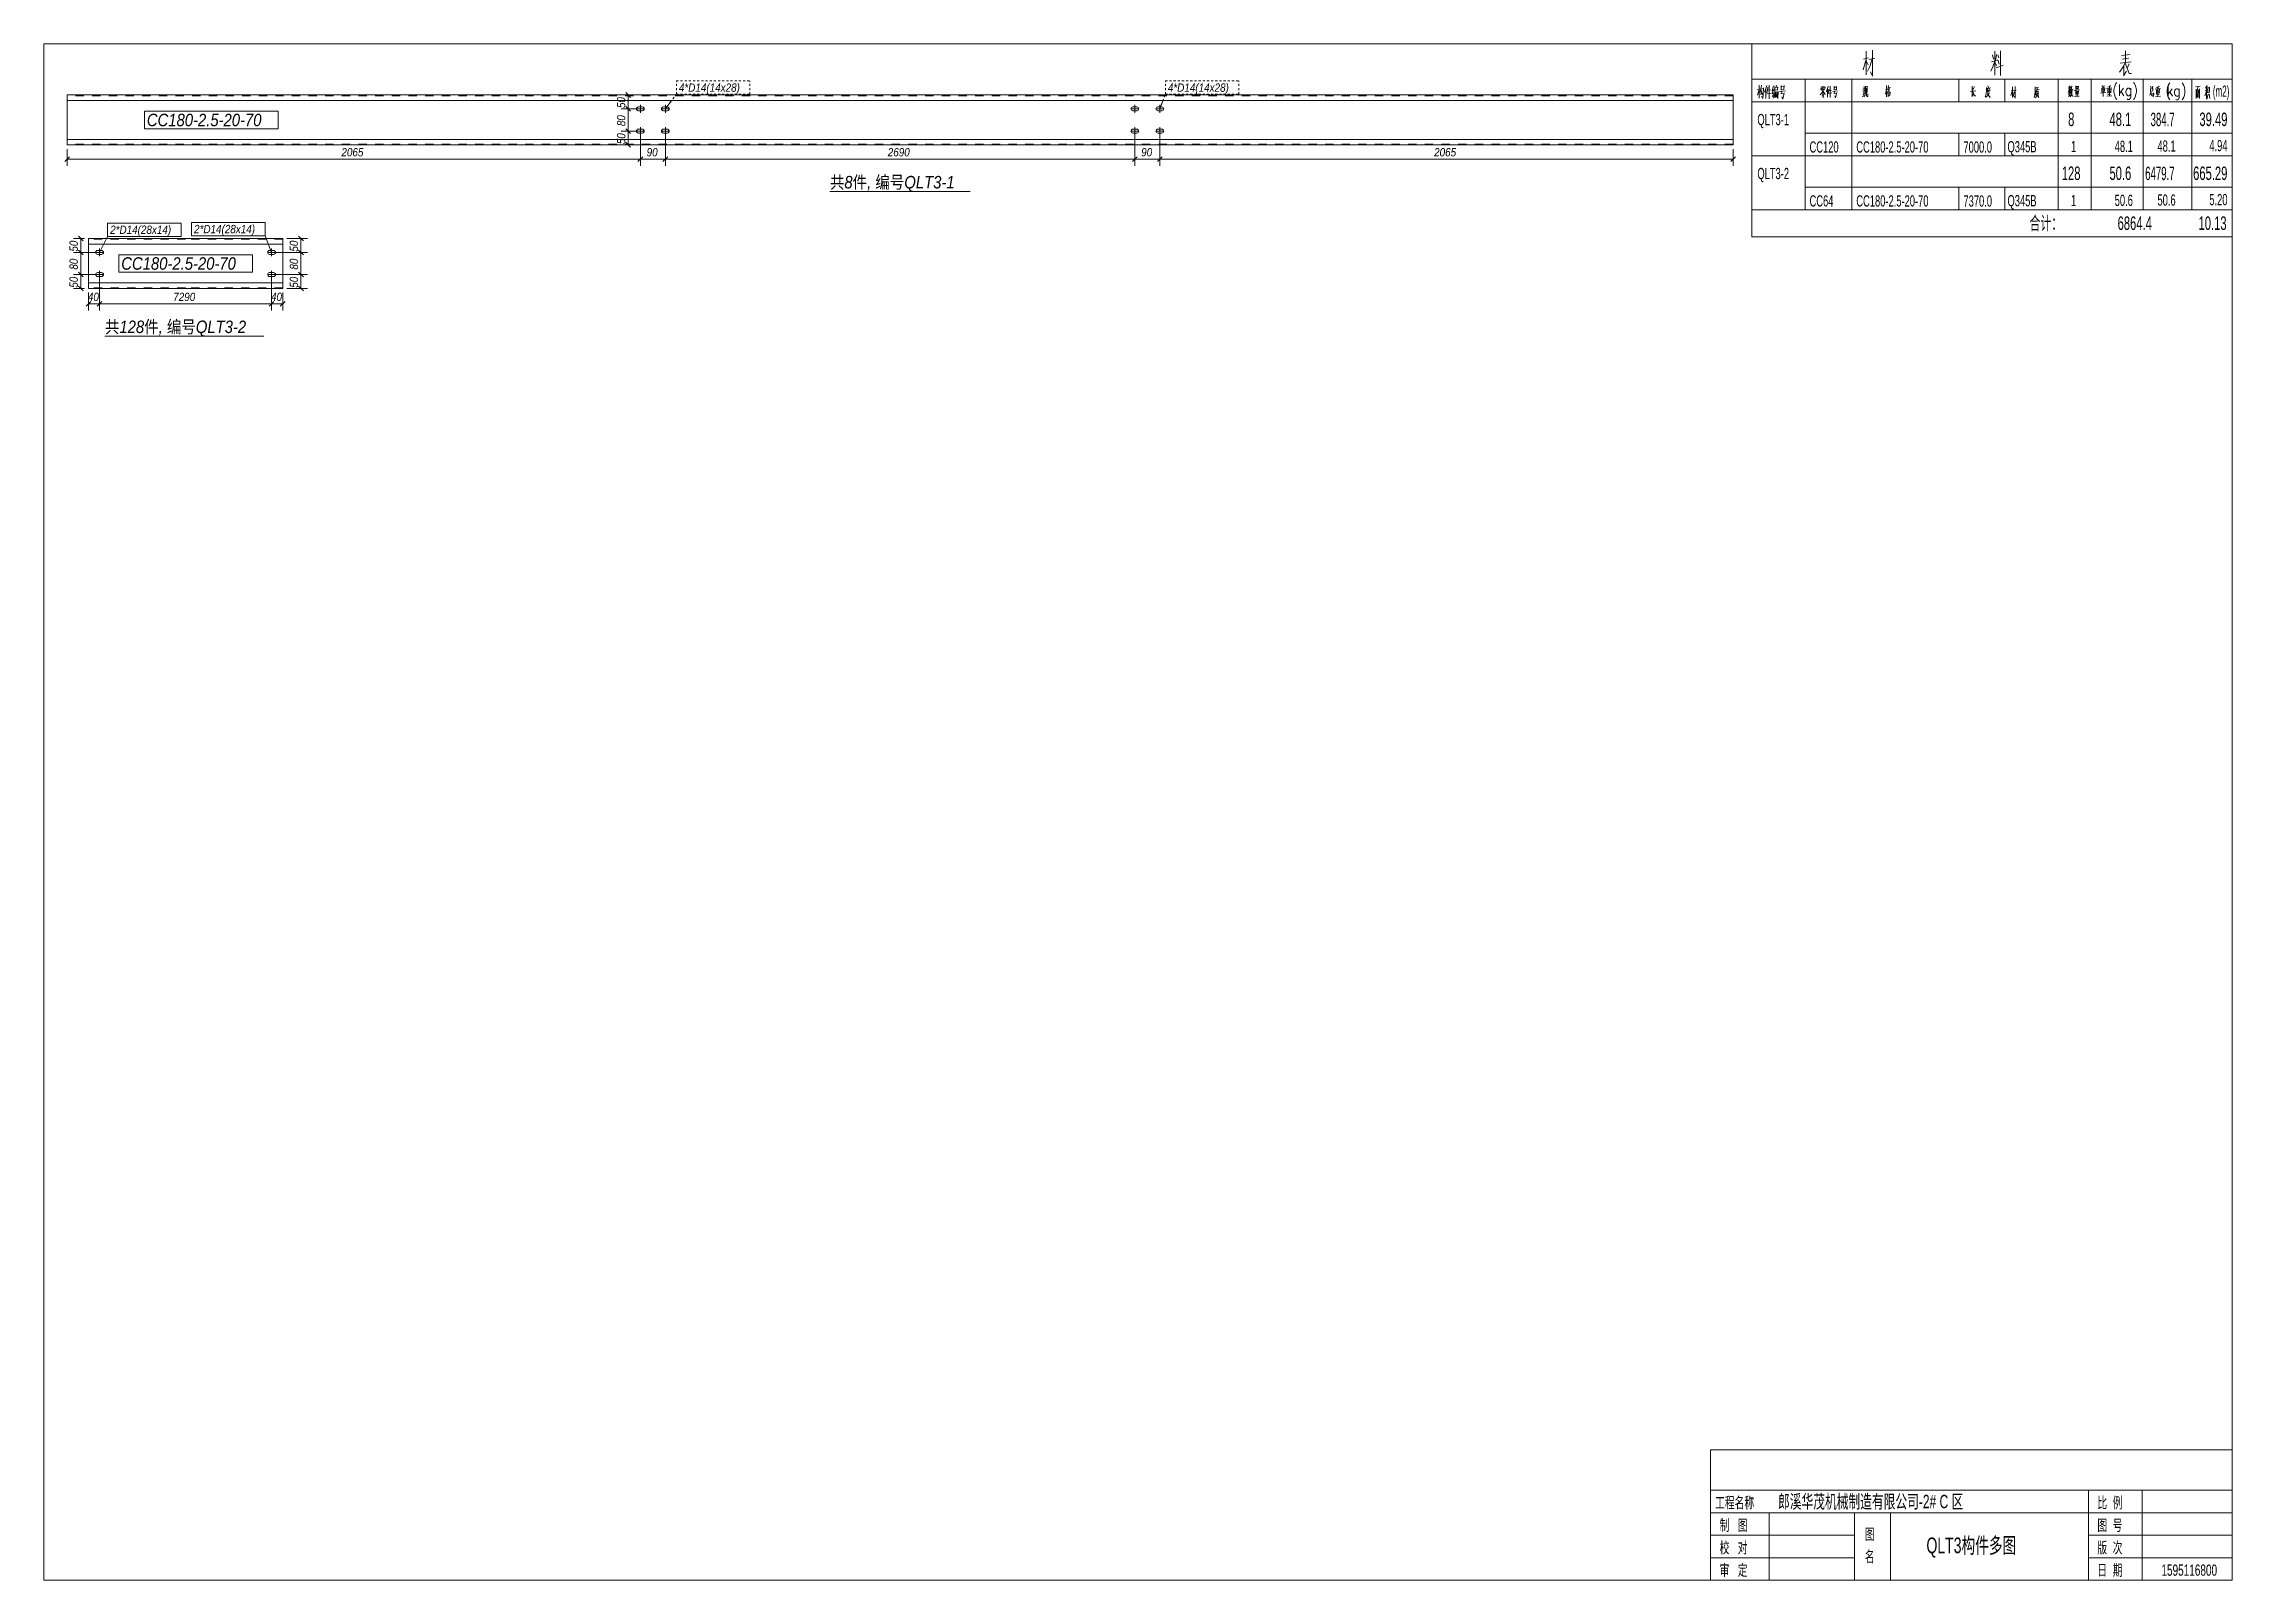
# Model space of a CAD drawing. Header units: millimetres. Extents: x 181 to 4047, y 165 to 2266.
# Drawn here: x 3522 to 4047, y 571 to 940 of the extents above; entities that cross this region are included whole.
import ezdxf

# ---------------------------------------------------------------- set-up
doc = ezdxf.new("R2010")
doc.units = ezdxf.units.MM
for name, pattern in [('XKITLINE00', [0]), ('XKITLINE02', [4, 2, -2]), ('XKITLINE04', [3, 0.5, -0.5, 0.5, -0.5, 0.5, -0.5])]:
    doc.linetypes.add(name, pattern=pattern)
for name, color, linetype, lineweight in [('Bolt', 7, 'Continuous', 0), ('BoltMark', 3, 'Continuous', 0), ('DrawingSheet', 5, 'Continuous', 0), ('OtherObjectType', 1, 'Continuous', 0), ('Part', 2, 'Continuous', 0), ('PartMark', 3, 'Continuous', 0), ('Z-DIMENSIONS', 1, 'Continuous', 0)]:
    doc.layers.add(name, color=color, linetype=linetype, lineweight=lineweight)
doc.styles.add('Arial Italic', font='ariali.ttf')
doc.styles.add('宋体', font='arial.ttf')

msp = doc.modelspace()

# ---------------------------------------------------------------- texts
at = {"layer": 'BoltMark', "color": 7, "style": 'Arial Italic', "width": 0.85}
for s, p in [('4*D14(14x28)', (3674.08, 928.75)), ('4*D14(14x28)', (3791.51, 928.75)), ('2*D14(28x14)', (3537.49, 894.62)), ('2*D14(28x14)', (3557.64, 894.78))]:
    msp.add_text(s, height=2, dxfattribs=at).set_placement(p)
at = {"layer": 'OtherObjectType', "color": 4, "style": '宋体'}
for s, height, width, p in [('(m2)', 2.7, 0.51, (4042.5, 927.54)), ('8', 3.24, 0.595, (4007.73, 920.52)), ('48.1', 3.24, 0.595, (4017.66, 920.52)), ('39.49', 3.24, 0.595, (4039.26, 920.52)), ('128', 3.24, 0.595, (4006.21, 907.56)), ('50.6', 3.24, 0.595, (4017.66, 907.56)), ('665.29', 3.24, 0.595, (4037.75, 907.56)), ('工程名称', 2.7, 0.6375, (3922.95, 588.56)), ('比  例', 2.7, 0.6375, (4014.75, 588.56)), ('制   图', 2.7, 0.6375, (3924.03, 583.16)), ('图', 2.7, 0.6375, (3958.91, 581)), ('图  号', 2.7, 0.6375, (4014.75, 583.16)), ('校   对', 2.7, 0.6375, (3924.03, 577.76)), ('名', 2.7, 0.6375, (3958.91, 575.6)), ('版  次', 2.7, 0.6375, (4014.75, 577.76)), ('审   定', 2.7, 0.6375, (3924.03, 572.36)), ('日  期', 2.7, 0.6375, (4014.75, 572.36))]:
    msp.add_text(s, height=height, dxfattribs=dict(at, width=width)).set_placement(p)
at = {"layer": 'OtherObjectType', "color": 7, "style": '宋体'}
for s, height, width, p in [('QLT3-1', 2.7, 0.595, (3933.1, 920.73)), ('CC120', 2.7, 0.595, (3945.63, 914.15)), ('CC180-2.5-20-70', 2.7, 0.595, (3956.86, 914.15)), ('7000.0', 2.7, 0.595, (3982.59, 914.13)), ('Q345B', 2.7, 0.595, (3993.17, 914.2)), ('1', 2.7, 0.595, (4008.43, 914.25)), ('48.1', 2.7, 0.595, (4018.92, 914.29)), ('48.1', 2.7, 0.595, (4029.19, 914.36)), ('4.94', 2.7, 0.595, (4041.64, 914.47)), ('QLT3-2', 2.7, 0.595, (3933.1, 907.77)), ('50.6', 2.7, 0.595, (4018.92, 901.33)), ('50.6', 2.7, 0.595, (4029.19, 901.4)), ('5.20', 2.7, 0.595, (4041.64, 901.51)), ('CC64', 2.7, 0.595, (3945.63, 901.19)), ('CC180-2.5-20-70', 2.7, 0.595, (3956.86, 901.19)), ('7370.0', 2.7, 0.595, (3982.59, 901.17)), ('Q345B', 2.7, 0.595, (3993.17, 901.24)), ('合计：', 3.24, 0.595, (3998.44, 895.57)), ('1', 2.7, 0.595, (4008.43, 901.29)), ('郎溪华茂机械制造有限公司-2# C 区', 3.24, 0.6375, (3938.07, 588.56)), ('QLT3构件多图', 3.78, 0.6375, (3973.71, 577.76)), ('1595116800', 2.7, 0.6375, (4030.14, 572.36))]:
    msp.add_text(s, height=height, dxfattribs=dict(at, width=width)).set_placement(p)
at = {"layer": 'OtherObjectType', "color": 6}
for s, height, style, width, p in [('384.7', 3.24, '宋体', 0.51, (4027.54, 920.49)), ('6479.7', 3.24, '宋体', 0.51, (4026.24, 907.53)), ('共8件, 编号QLT3-1', 3, 'Arial Italic', 0.85, (3710.35, 905.54)), ('6864.4', 3.24, '宋体', 0.595, (4019.61, 895.57)), ('10.13', 3.24, '宋体', 0.595, (4039.05, 895.57)), ('共128件, 编号QLT3-2', 3, 'Arial Italic', 0.85, (3536.24, 870.8))]:
    msp.add_text(s, height=height, dxfattribs=dict(at, style=style, width=width)).set_placement(p)
at = {"layer": 'PartMark', "color": 7, "style": 'Arial Italic', "width": 0.85}
for p in [(3546.31, 920.48), (3540.16, 886.01)]:
    msp.add_text('CC180-2.5-20-70', height=3, dxfattribs=at).set_placement(p)
at = {"layer": 'Z-DIMENSIONS', "color": 3, "style": 'Arial Italic', "width": 0.85}
for s, p in [('50', (3661.22, 924.83)), ('80', (3661.22, 920.5)), ('50', (3661.22, 916.16)), ('50', (3529.72, 890.36)), ('80', (3529.72, 886.03)), ('50', (3582.62, 890.36)), ('80', (3582.62, 886.03)), ('50', (3529.72, 881.69)), ('50', (3582.62, 881.69))]:
    msp.add_text(s, height=2, rotation=90.0002, dxfattribs=at).set_placement(p)
for s, p in [('2065', (3593.03, 913.24)), ('90', (3666.34, 913.24)), ('2690', (3724.24, 913.24)), ('90', (3785.11, 913.24)), ('2065', (3855.46, 913.24)), ('40', (3532.14, 878.5)), ('7290', (3552.64, 878.5)), ('40', (3576.11, 878.5))]:
    msp.add_text(s, height=2, dxfattribs=at).set_placement(p)

# ---------------------------------------------------------------- linework, layer by layer
at = {"layer": 'Bolt', "color": 3, "linetype": 'XKITLINE00', "lineweight": 0}
for p, q in [((3664.18, 925.08), (3664.03, 924.98)), ((3664.36, 925.11), (3664.18, 925.08)), ((3665.29, 925.11), (3664.36, 925.11)), ((3664.83, 923.71), (3664.83, 925.58)), ((3665.47, 925.08), (3665.29, 925.11)), ((3665.62, 924.98), (3665.47, 925.08)), ((3670.18, 925.08), (3670.03, 924.98)), ((3670.36, 925.11), (3670.18, 925.08)), ((3671.29, 925.11), (3670.36, 925.11)), ((3670.83, 923.71), (3670.83, 925.58)), ((3671.47, 925.08), (3671.29, 925.11)), ((3671.62, 924.98), (3671.47, 925.08)), ((3782.95, 925.08), (3782.8, 924.98)), ((3783.13, 925.11), (3782.95, 925.08)), ((3784.06, 925.11), (3783.13, 925.11)), ((3783.59, 923.71), (3783.59, 925.58)), ((3784.24, 925.08), (3784.06, 925.11)), ((3784.39, 924.98), (3784.24, 925.08)), ((3788.95, 925.08), (3788.8, 924.98)), ((3789.13, 925.11), (3788.95, 925.08)), ((3790.06, 925.11), (3789.13, 925.11)), ((3789.59, 923.71), (3789.59, 925.58)), ((3790.24, 925.08), (3790.06, 925.11)), ((3790.39, 924.98), (3790.24, 925.08)), ((3663.93, 924.83), (3663.89, 924.65)), ((3663.89, 924.65), (3663.89, 924.65)), ((3663.89, 924.65), (3663.93, 924.47)), ((3663.89, 924.65), (3665.76, 924.65)), ((3664.03, 924.98), (3663.93, 924.83)), ((3663.93, 924.47), (3664.03, 924.32)), ((3664.03, 924.32), (3664.18, 924.22)), ((3664.18, 924.22), (3664.36, 924.18)), ((3664.36, 924.18), (3665.29, 924.18)), ((3664.83, 918.38), (3664.83, 920.25)), ((3665.29, 924.18), (3665.47, 924.22)), ((3665.47, 924.22), (3665.62, 924.32)), ((3665.72, 924.83), (3665.62, 924.98)), ((3665.62, 924.32), (3665.72, 924.47)), ((3665.76, 924.65), (3665.72, 924.83)), ((3665.72, 924.47), (3665.76, 924.65)), ((3665.76, 924.65), (3665.76, 924.65)), ((3669.93, 924.83), (3669.89, 924.65)), ((3669.89, 924.65), (3669.89, 924.65)), ((3669.89, 924.65), (3669.93, 924.47)), ((3669.89, 924.65), (3671.76, 924.65)), ((3670.03, 924.98), (3669.93, 924.83)), ((3669.93, 924.47), (3670.03, 924.32)), ((3670.03, 924.32), (3670.18, 924.22)), ((3670.18, 924.22), (3670.36, 924.18)), ((3670.36, 924.18), (3671.29, 924.18)), ((3670.83, 918.38), (3670.83, 920.25)), ((3671.29, 924.18), (3671.47, 924.22)), ((3671.47, 924.22), (3671.62, 924.32)), ((3671.72, 924.83), (3671.62, 924.98)), ((3671.62, 924.32), (3671.72, 924.47)), ((3671.76, 924.65), (3671.72, 924.83)), ((3671.72, 924.47), (3671.76, 924.65)), ((3671.76, 924.65), (3671.76, 924.65)), ((3782.69, 924.83), (3782.66, 924.65)), ((3782.66, 924.65), (3782.66, 924.65)), ((3782.66, 924.65), (3782.69, 924.47)), ((3782.66, 924.65), (3784.53, 924.65)), ((3782.8, 924.98), (3782.69, 924.83)), ((3782.69, 924.47), (3782.8, 924.32)), ((3782.8, 924.32), (3782.95, 924.22)), ((3782.95, 924.22), (3783.13, 924.18)), ((3783.13, 924.18), (3784.06, 924.18)), ((3783.59, 918.38), (3783.59, 920.25)), ((3784.06, 924.18), (3784.24, 924.22)), ((3784.24, 924.22), (3784.39, 924.32)), ((3784.49, 924.83), (3784.39, 924.98)), ((3784.39, 924.32), (3784.49, 924.47)), ((3784.53, 924.65), (3784.49, 924.83)), ((3784.49, 924.47), (3784.53, 924.65)), ((3784.53, 924.65), (3784.53, 924.65)), ((3788.69, 924.83), (3788.66, 924.65)), ((3788.66, 924.65), (3788.66, 924.65)), ((3788.66, 924.65), (3788.69, 924.47)), ((3788.66, 924.65), (3790.53, 924.65)), ((3788.8, 924.98), (3788.69, 924.83)), ((3788.69, 924.47), (3788.8, 924.32)), ((3788.8, 924.32), (3788.95, 924.22)), ((3788.95, 924.22), (3789.13, 924.18)), ((3789.13, 924.18), (3790.06, 924.18)), ((3789.59, 918.38), (3789.59, 920.25)), ((3790.06, 924.18), (3790.24, 924.22)), ((3790.24, 924.22), (3790.39, 924.32)), ((3790.49, 924.83), (3790.39, 924.98)), ((3790.39, 924.32), (3790.49, 924.47)), ((3790.53, 924.65), (3790.49, 924.83)), ((3790.49, 924.47), (3790.53, 924.65)), ((3790.53, 924.65), (3790.53, 924.65)), ((3663.93, 919.49), (3663.89, 919.31)), ((3663.89, 919.31), (3663.89, 919.31)), ((3663.89, 919.31), (3663.93, 919.13)), ((3663.89, 919.31), (3665.76, 919.31)), ((3664.03, 919.64), (3663.93, 919.49)), ((3663.93, 919.13), (3664.03, 918.98)), ((3664.18, 919.74), (3664.03, 919.64)), ((3664.03, 918.98), (3664.18, 918.88)), ((3664.36, 919.78), (3664.18, 919.74)), ((3664.18, 918.88), (3664.36, 918.85)), ((3665.29, 919.78), (3664.36, 919.78)), ((3664.36, 918.85), (3665.29, 918.85)), ((3665.47, 919.74), (3665.29, 919.78)), ((3665.29, 918.85), (3665.47, 918.88)), ((3665.62, 919.64), (3665.47, 919.74)), ((3665.47, 918.88), (3665.62, 918.98)), ((3665.72, 919.49), (3665.62, 919.64)), ((3665.62, 918.98), (3665.72, 919.13)), ((3665.76, 919.31), (3665.72, 919.49)), ((3665.72, 919.13), (3665.76, 919.31)), ((3665.76, 919.31), (3665.76, 919.31)), ((3669.93, 919.49), (3669.89, 919.31)), ((3669.89, 919.31), (3669.89, 919.31)), ((3669.89, 919.31), (3669.93, 919.13)), ((3669.89, 919.31), (3671.76, 919.31)), ((3670.03, 919.64), (3669.93, 919.49)), ((3669.93, 919.13), (3670.03, 918.98)), ((3670.18, 919.74), (3670.03, 919.64)), ((3670.03, 918.98), (3670.18, 918.88)), ((3670.36, 919.78), (3670.18, 919.74)), ((3670.18, 918.88), (3670.36, 918.85)), ((3671.29, 919.78), (3670.36, 919.78)), ((3670.36, 918.85), (3671.29, 918.85)), ((3671.47, 919.74), (3671.29, 919.78)), ((3671.29, 918.85), (3671.47, 918.88)), ((3671.62, 919.64), (3671.47, 919.74)), ((3671.47, 918.88), (3671.62, 918.98)), ((3671.72, 919.49), (3671.62, 919.64)), ((3671.62, 918.98), (3671.72, 919.13)), ((3671.76, 919.31), (3671.72, 919.49)), ((3671.72, 919.13), (3671.76, 919.31)), ((3671.76, 919.31), (3671.76, 919.31)), ((3782.69, 919.49), (3782.66, 919.31)), ((3782.66, 919.31), (3782.66, 919.31)), ((3782.66, 919.31), (3782.69, 919.13)), ((3782.66, 919.31), (3784.53, 919.31)), ((3782.8, 919.64), (3782.69, 919.49)), ((3782.69, 919.13), (3782.8, 918.98)), ((3782.95, 919.74), (3782.8, 919.64)), ((3782.8, 918.98), (3782.95, 918.88)), ((3783.13, 919.78), (3782.95, 919.74)), ((3782.95, 918.88), (3783.13, 918.85)), ((3784.06, 919.78), (3783.13, 919.78)), ((3783.13, 918.85), (3784.06, 918.85)), ((3784.24, 919.74), (3784.06, 919.78)), ((3784.06, 918.85), (3784.24, 918.88)), ((3784.39, 919.64), (3784.24, 919.74)), ((3784.24, 918.88), (3784.39, 918.98)), ((3784.49, 919.49), (3784.39, 919.64)), ((3784.39, 918.98), (3784.49, 919.13)), ((3784.53, 919.31), (3784.49, 919.49)), ((3784.49, 919.13), (3784.53, 919.31)), ((3784.53, 919.31), (3784.53, 919.31)), ((3788.69, 919.49), (3788.66, 919.31)), ((3788.66, 919.31), (3788.66, 919.31)), ((3788.66, 919.31), (3788.69, 919.13)), ((3788.66, 919.31), (3790.53, 919.31)), ((3788.8, 919.64), (3788.69, 919.49)), ((3788.69, 919.13), (3788.8, 918.98)), ((3788.95, 919.74), (3788.8, 919.64)), ((3788.8, 918.98), (3788.95, 918.88)), ((3789.13, 919.78), (3788.95, 919.74)), ((3788.95, 918.88), (3789.13, 918.85)), ((3790.06, 919.78), (3789.13, 919.78)), ((3789.13, 918.85), (3790.06, 918.85)), ((3790.24, 919.74), (3790.06, 919.78)), ((3790.06, 918.85), (3790.24, 918.88)), ((3790.39, 919.64), (3790.24, 919.74)), ((3790.24, 918.88), (3790.39, 918.98)), ((3790.49, 919.49), (3790.39, 919.64)), ((3790.39, 918.98), (3790.49, 919.13)), ((3790.53, 919.31), (3790.49, 919.49)), ((3790.49, 919.13), (3790.53, 919.31)), ((3790.53, 919.31), (3790.53, 919.31)), ((3534.03, 890.18), (3534.06, 890.36)), ((3534.06, 890), (3534.03, 890.18)), ((3534.03, 890.18), (3534.03, 890.18)), ((3535.89, 890.18), (3534.03, 890.18)), ((3534.06, 890.36), (3534.16, 890.51)), ((3534.16, 889.85), (3534.06, 890)), ((3534.16, 890.51), (3534.31, 890.61)), ((3534.31, 889.75), (3534.16, 889.85)), ((3534.31, 890.61), (3534.49, 890.64)), ((3534.49, 889.71), (3534.31, 889.75)), ((3534.49, 890.64), (3535.43, 890.64)), ((3535.43, 889.71), (3534.49, 889.71)), ((3534.96, 891.11), (3534.96, 889.24)), ((3535.43, 890.64), (3535.61, 890.61)), ((3535.61, 889.75), (3535.43, 889.71)), ((3535.61, 890.61), (3535.76, 890.51)), ((3535.76, 889.85), (3535.61, 889.75)), ((3535.76, 890.51), (3535.86, 890.36)), ((3535.86, 890), (3535.76, 889.85)), ((3535.86, 890.36), (3535.89, 890.18)), ((3535.89, 890.18), (3535.86, 890)), ((3535.89, 890.18), (3535.89, 890.18)), ((3575.33, 890.18), (3575.36, 890.36)), ((3575.36, 890), (3575.33, 890.18)), ((3575.33, 890.18), (3575.33, 890.18)), ((3575.33, 890.18), (3577.19, 890.18)), ((3575.36, 890.36), (3575.46, 890.51)), ((3575.46, 889.85), (3575.36, 890)), ((3575.46, 890.51), (3575.61, 890.61)), ((3575.61, 889.75), (3575.46, 889.85)), ((3575.61, 890.61), (3575.79, 890.64)), ((3575.79, 889.71), (3575.61, 889.75)), ((3575.79, 890.64), (3576.73, 890.64)), ((3576.73, 889.71), (3575.79, 889.71)), ((3576.26, 889.24), (3576.26, 891.11)), ((3576.73, 890.64), (3576.91, 890.61)), ((3576.91, 889.75), (3576.73, 889.71)), ((3576.91, 890.61), (3577.06, 890.51)), ((3577.06, 889.85), (3576.91, 889.75)), ((3577.06, 890.51), (3577.16, 890.36)), ((3577.16, 890), (3577.06, 889.85)), ((3577.16, 890.36), (3577.19, 890.18)), ((3577.19, 890.18), (3577.16, 890)), ((3577.19, 890.18), (3577.19, 890.18)), ((3534.03, 884.84), (3534.06, 885.02)), ((3534.06, 884.67), (3534.03, 884.84)), ((3534.03, 884.84), (3534.03, 884.84)), ((3535.89, 884.84), (3534.03, 884.84)), ((3534.06, 885.02), (3534.16, 885.17)), ((3534.16, 884.51), (3534.06, 884.67)), ((3534.16, 885.17), (3534.31, 885.28)), ((3534.31, 884.41), (3534.16, 884.51)), ((3534.31, 885.28), (3534.49, 885.31)), ((3534.49, 884.38), (3534.31, 884.41)), ((3534.49, 885.31), (3535.43, 885.31)), ((3535.43, 884.38), (3534.49, 884.38)), ((3534.96, 885.78), (3534.96, 883.91)), ((3535.43, 885.31), (3535.61, 885.28)), ((3535.61, 884.41), (3535.43, 884.38)), ((3535.61, 885.28), (3535.76, 885.17)), ((3535.76, 884.51), (3535.61, 884.41)), ((3535.76, 885.17), (3535.86, 885.02)), ((3535.86, 884.67), (3535.76, 884.51)), ((3535.86, 885.02), (3535.89, 884.84)), ((3535.89, 884.84), (3535.86, 884.67)), ((3535.89, 884.84), (3535.89, 884.84)), ((3575.33, 884.84), (3575.36, 885.02)), ((3575.36, 884.67), (3575.33, 884.84)), ((3575.33, 884.84), (3575.33, 884.84)), ((3575.33, 884.84), (3577.19, 884.84)), ((3575.36, 885.02), (3575.46, 885.17)), ((3575.46, 884.51), (3575.36, 884.67)), ((3575.46, 885.17), (3575.61, 885.28)), ((3575.61, 884.41), (3575.46, 884.51)), ((3575.61, 885.28), (3575.79, 885.31)), ((3575.79, 884.38), (3575.61, 884.41)), ((3575.79, 885.31), (3576.73, 885.31)), ((3576.73, 884.38), (3575.79, 884.38)), ((3576.26, 883.91), (3576.26, 885.78)), ((3576.73, 885.31), (3576.91, 885.28)), ((3576.91, 884.41), (3576.73, 884.38)), ((3576.91, 885.28), (3577.06, 885.17)), ((3577.06, 884.51), (3576.91, 884.41)), ((3577.06, 885.17), (3577.16, 885.02)), ((3577.16, 884.67), (3577.06, 884.51)), ((3577.16, 885.02), (3577.19, 884.84)), ((3577.19, 884.84), (3577.16, 884.67)), ((3577.19, 884.84), (3577.19, 884.84))]:
    msp.add_line(p, q, dxfattribs=at)
at = {"layer": 'BoltMark', "color": 3, "linetype": 'XKITLINE04', "lineweight": 0}
for p, q in [((3673.48, 931.35), (3691.14, 931.35)), ((3673.48, 928.15), (3673.48, 931.35)), ((3691.14, 928.15), (3691.14, 931.35)), ((3790.91, 931.35), (3808.57, 931.35)), ((3790.91, 928.15), (3790.91, 931.35)), ((3808.57, 928.15), (3808.57, 931.35)), ((3670.83, 924.65), (3673.48, 928.15)), ((3673.48, 928.15), (3691.14, 928.15)), ((3789.59, 924.65), (3790.91, 928.15)), ((3790.91, 928.15), (3808.57, 928.15))]:
    msp.add_line(p, q, dxfattribs=at)
at = {"layer": 'BoltMark', "color": 3, "linetype": 'XKITLINE00', "lineweight": 0}
for p, q in [((3672.34, 926.64), (3670.83, 924.65)), ((3790.47, 926.99), (3789.59, 924.65)), ((3534.96, 890.18), (3536.89, 894.02)), ((3536.89, 897.22), (3554.55, 897.22)), ((3536.89, 894.02), (3536.89, 897.22)), ((3536.89, 894.02), (3554.55, 894.02)), ((3554.55, 894.02), (3554.55, 897.22)), ((3557.04, 897.38), (3574.7, 897.38)), ((3557.04, 894.18), (3557.04, 897.38)), ((3557.04, 894.18), (3574.7, 894.18)), ((3574.7, 894.18), (3574.7, 897.38)), ((3576.26, 890.18), (3574.7, 894.18)), ((3536.08, 892.41), (3534.96, 890.18)), ((3575.35, 892.51), (3576.26, 890.18))]:
    msp.add_line(p, q, dxfattribs=at)
at = {"layer": 'DrawingSheet', "color": 5, "linetype": 'XKITLINE00', "lineweight": 0}
for p, q in [((4047.15, 940.28), (3521.55, 940.28)), ((3521.55, 940.28), (3521.55, 571.28)), ((4047.15, 571.28), (4047.15, 940.28)), ((3521.55, 571.28), (4047.15, 571.28))]:
    msp.add_line(p, q, dxfattribs=at)
at = {"layer": 'OtherObjectType', "color": 6, "linetype": 'XKITLINE00', "lineweight": 0}
for p, q in [((3931.8, 940.28), (3931.8, 926.35)), ((3931.8, 931.75), (4047.15, 931.75)), ((3944.55, 931.75), (3944.55, 926.35)), ((3955.78, 931.75), (3955.78, 926.35)), ((3981.48, 931.75), (3981.48, 926.35)), ((3992.5, 931.75), (3992.5, 926.35)), ((4005.35, 931.75), (4005.35, 926.35)), ((4013.23, 931.75), (4013.23, 926.35)), ((4025.76, 931.75), (4025.76, 926.35)), ((4037.43, 931.75), (4037.43, 926.35)), ((3931.8, 926.35), (3931.8, 918.79)), ((4047.15, 926.35), (3931.8, 926.35)), ((3944.55, 926.35), (3944.55, 918.79)), ((3955.78, 926.35), (3955.78, 918.79)), ((4005.35, 926.35), (4005.35, 918.79)), ((4013.23, 926.35), (4013.23, 918.79)), ((4025.76, 926.35), (4025.76, 918.79)), ((4037.43, 926.35), (4037.43, 918.79)), ((3931.8, 918.79), (3931.8, 913.39)), ((3944.55, 918.79), (3944.55, 913.39)), ((3944.55, 918.79), (4047.15, 918.79)), ((3955.78, 918.79), (3955.78, 913.39)), ((3981.48, 918.79), (3981.48, 913.39)), ((3992.5, 918.79), (3992.5, 913.39)), ((4005.35, 918.79), (4005.35, 913.39)), ((4013.23, 918.79), (4013.23, 913.39)), ((4025.76, 918.79), (4025.76, 913.39)), ((4037.43, 918.79), (4037.43, 913.39)), ((3931.8, 913.39), (3931.8, 905.83)), ((4047.15, 913.39), (3931.8, 913.39)), ((3944.55, 913.39), (4047.15, 913.39)), ((3944.55, 913.39), (3944.55, 905.83)), ((3955.78, 913.39), (3955.78, 905.83)), ((4005.35, 913.39), (4005.35, 905.83)), ((4013.23, 913.39), (4013.23, 905.83)), ((4025.76, 913.39), (4025.76, 905.83)), ((4037.43, 913.39), (4037.43, 905.83)), ((3710.35, 904.79), (3744.06, 904.79)), ((3931.8, 905.83), (3931.8, 900.43)), ((3944.55, 905.83), (3944.55, 900.43)), ((3944.55, 905.83), (4047.15, 905.83)), ((3955.78, 905.83), (3955.78, 900.43)), ((3981.48, 905.83), (3981.48, 900.43)), ((3992.5, 905.83), (3992.5, 900.43)), ((4005.35, 905.83), (4005.35, 900.43)), ((4013.23, 905.83), (4013.23, 900.43)), ((4025.76, 905.83), (4025.76, 900.43)), ((4037.43, 905.83), (4037.43, 900.43)), ((3931.8, 900.43), (3931.8, 893.95)), ((3931.8, 900.43), (4047.15, 900.43)), ((3944.55, 900.43), (4047.15, 900.43)), ((3931.8, 893.95), (4047.15, 893.95)), ((3536.24, 870.05), (3574.4, 870.05))]:
    msp.add_line(p, q, dxfattribs=at)
at = {"layer": 'OtherObjectType', "color": 2, "linetype": 'XKITLINE00', "lineweight": 0}
for p, q in [((3958.48, 934.05), (3959.26, 936.58)), ((3959.81, 936.87), (3958.56, 936.58)), ((3959.26, 932.85), (3959.26, 938.54)), ((3959.73, 935.25), (3959.26, 936.19)), ((3959.97, 936.53), (3961.27, 936.79)), ((3960.67, 936.66), (3960.07, 934.86)), ((3960.78, 938.72), (3960.78, 932.51)), ((3989.31, 935.98), (3990.66, 936.24)), ((3989.57, 937.6), (3989.78, 936.58)), ((3990.12, 936.11), (3989.67, 934.78)), ((3990.12, 938.54), (3990.12, 932.77)), ((3990.12, 935.85), (3990.51, 934.99)), ((3990.56, 937.73), (3990.27, 936.19)), ((3990.87, 937.65), (3991.11, 936.87)), ((3990.87, 936.4), (3991.16, 935.38)), ((3991.53, 932.64), (3991.53, 938.59)), ((4022.88, 935.98), (4020.21, 935.64)), ((4020.55, 937.47), (4022.56, 937.73)), ((4020.81, 936.58), (4022.28, 936.79)), ((4021.47, 935.77), (4020.92, 934.78)), ((4021.47, 935.64), (4022.38, 933.16)), ((4021.52, 938.59), (4021.52, 935.85)), ((3960.07, 934.86), (3959.57, 933.71)), ((3960.78, 932.51), (3960.23, 933.58)), ((3989.67, 934.78), (3989.2, 933.71)), ((3990.46, 934.52), (3992.13, 935.12)), ((4020.92, 934.78), (4020.05, 933.5)), ((4021.02, 932.56), (4021.73, 933.71)), ((4021.13, 934.99), (4021.13, 932.71)), ((4022.41, 935.46), (4021.91, 934.44)), ((4022.38, 933.16), (4022.98, 933.16)), ((3921.87, 602.6), (4047.15, 602.6)), ((3921.87, 602.6), (3921.87, 571.28)), ((4047.15, 602.6), (4047.15, 571.28)), ((3921.87, 571.28), (4047.15, 571.28))]:
    msp.add_line(p, q, dxfattribs=at)
at = {"layer": 'OtherObjectType', "color": 4, "linetype": 'XKITLINE00', "lineweight": 0}
for p, q in [((3933.53, 930.36), (3933.53, 927.22)), ((3933.95, 929.37), (3934.13, 930.36)), ((3935.92, 930.32), (3935.92, 927.03)), ((3937.59, 930.32), (3937.74, 929.91)), ((4019.02, 930.36), (4018.83, 929.85)), ((4019.21, 930.76), (4019.02, 930.36)), ((4019.4, 931), (4019.21, 930.76)), ((4020.08, 930.5), (4020.08, 927.8)), ((4023.45, 931), (4023.64, 930.76)), ((4023.64, 930.76), (4023.83, 930.36)), ((4023.83, 930.36), (4024.02, 929.85)), ((4031.74, 930.39), (4031.74, 927.69)), ((4031.97, 930.65), (4031.76, 930.25)), ((4032.16, 930.89), (4031.97, 930.65)), ((4035.12, 930.89), (4035.31, 930.65)), ((4035.31, 930.65), (4035.5, 930.25)), ((3933.1, 927.94), (3933.53, 929.3)), ((3933.83, 929.44), (3933.15, 929.3)), ((3933.53, 929), (3933.74, 928.72)), ((3933.78, 928.65), (3933.95, 929.37)), ((3934.25, 928.25), (3933.83, 928.11)), ((3933.9, 928.15), (3934.14, 929.07)), ((3933.95, 929.4), (3934.58, 929.54)), ((3934.39, 927.1), (3934.13, 927.68)), ((3934.35, 928.01), (3934.18, 928.5)), ((3934.49, 928.08), (3934.39, 927.1)), ((3934.58, 929.68), (3934.49, 928.08)), ((3935.38, 930.29), (3934.82, 928.65)), ((3935.17, 929.61), (3935.17, 927.14)), ((3935.34, 928.25), (3936.39, 928.39)), ((3935.57, 929.11), (3935.4, 928.46)), ((3935.64, 929.85), (3935.57, 929.11)), ((3935.59, 929.11), (3936.29, 929.21)), ((3936.63, 928.93), (3936.98, 929.11)), ((3937.09, 928.5), (3936.63, 928.22)), ((3936.63, 927.61), (3937.09, 928.08)), ((3936.98, 930.15), (3936.69, 928.97)), ((3937.09, 929.37), (3936.69, 928.25)), ((3937.17, 927.87), (3936.93, 927.19)), ((3937.28, 928.5), (3937.17, 927.87)), ((3937.33, 929.98), (3937.28, 928.5)), ((3937.98, 929.21), (3937.3, 929.11)), ((3937.33, 927.26), (3937.3, 928.79)), ((3937.33, 929.68), (3937.94, 929.78)), ((3937.33, 928.62), (3938.04, 928.72)), ((3937.49, 928.04), (3937.92, 928.11)), ((3937.57, 928.62), (3937.57, 927.43)), ((3937.78, 927.43), (3937.82, 928.69)), ((3937.98, 929.85), (3937.92, 929.21)), ((3938.03, 927.1), (3937.92, 927.4)), ((3938.08, 928.79), (3938.03, 927.1)), ((3938.43, 928.83), (3939.82, 928.97)), ((3939.53, 928.36), (3938.78, 928.22)), ((3938.83, 930.29), (3938.83, 929.14)), ((3938.83, 930.01), (3939.47, 930.13)), ((3939.53, 929.37), (3938.83, 929.3)), ((3938.93, 928.86), (3938.83, 928.25)), ((3939.23, 927), (3938.99, 927.57)), ((3939.54, 928.46), (3939.23, 927)), ((3939.53, 930.22), (3939.47, 929.37)), ((3948.6, 928.49), (3948.22, 928)), ((3948.43, 929.8), (3948.34, 929.24)), ((3948.41, 929.62), (3949.37, 929.76)), ((3948.5, 929.34), (3948.74, 929.41)), ((3948.5, 929.08), (3948.74, 929.13)), ((3948.51, 929.92), (3949.23, 930.04)), ((3948.9, 929.03), (3948.6, 928.49)), ((3948.67, 928.11), (3949.09, 928.19)), ((3948.69, 927.83), (3949.05, 927.41)), ((3948.77, 928.58), (3948.91, 928.31)), ((3949.14, 928.24), (3948.84, 927.65)), ((3948.86, 929.95), (3948.86, 929.12)), ((3948.86, 928.92), (3949.4, 928.19)), ((3948.98, 929.41), (3949.23, 929.46)), ((3948.98, 929.13), (3949.23, 929.2)), ((3949.38, 929.85), (3949.3, 929.41)), ((3949.4, 928.19), (3949.49, 928.19)), ((3950.13, 930.06), (3949.68, 928.7)), ((3949.96, 929.5), (3949.96, 927.44)), ((3950.18, 928.76), (3950.06, 928.22)), ((3950.12, 928.37), (3950.99, 928.49)), ((3950.25, 929.38), (3950.18, 928.76)), ((3950.33, 929.08), (3950.9, 929.17)), ((3950.59, 930.09), (3950.59, 927.36)), ((3951.21, 928.84), (3952.36, 928.96)), ((3952.12, 928.45), (3951.51, 928.33)), ((3951.54, 930.06), (3951.54, 929.12)), ((3951.54, 929.83), (3952.1, 929.88)), ((3952.12, 929.29), (3951.54, 929.24)), ((3951.63, 928.87), (3951.54, 928.37)), ((3951.88, 927.32), (3951.68, 927.79)), ((3952.15, 928.54), (3951.88, 927.32)), ((3952.12, 930), (3952.08, 929.29)), ((3958.58, 928.04), (3958.37, 927.5)), ((3958.96, 928.97), (3958.4, 928.86)), ((3958.46, 929.38), (3958.93, 929.47)), ((3958.72, 928.84), (3958.58, 928.04)), ((3958.93, 927.87), (3958.65, 927.54)), ((3958.68, 928.65), (3958.91, 928.15)), ((3958.77, 929.99), (3958.72, 928.84)), ((3959.15, 928.5), (3958.93, 927.87)), ((3959.05, 930.13), (3959.05, 928.55)), ((3959.48, 929.98), (3959.05, 929.92)), ((3959.28, 929.58), (3959.15, 928.5)), ((3959.29, 928.7), (3959.29, 927.75)), ((3959.29, 927.75), (3959.36, 927.62)), ((3959.36, 927.62), (3959.62, 927.62)), ((3959.45, 928.55), (3959.48, 930.1)), ((3959.62, 927.62), (3959.61, 928.25)), ((3964.15, 929.24), (3963.84, 928.16)), ((3963.89, 929.24), (3964.34, 929.37)), ((3964.15, 930.22), (3964.15, 927.57)), ((3964.15, 930.13), (3964.15, 927.54)), ((3964.15, 929.07), (3964.31, 928.7)), ((3964.59, 928.88), (3964.26, 928.34)), ((3964.62, 930.22), (3964.4, 929.21)), ((3964.52, 929.68), (3964.94, 929.78)), ((3964.54, 928.53), (3964.54, 927.54)), ((3964.54, 928.41), (3964.92, 928.46)), ((3964.54, 927.75), (3964.94, 927.82)), ((3964.55, 929.45), (3965.01, 928.53)), ((3964.71, 929.18), (3964.59, 928.88)), ((3964.97, 929.84), (3964.71, 929.18)), ((3964.92, 928.55), (3964.9, 927.82)), ((3965.01, 928.53), (3965.18, 928.53)), ((3984.29, 928.82), (3985.53, 929)), ((3985, 928.14), (3984.62, 927.6)), ((3984.69, 930.08), (3984.69, 927.69)), ((3985, 929.57), (3984.69, 929.15)), ((3984.86, 928.88), (3985.28, 927.78)), ((3985.21, 930.01), (3985, 929.57)), ((3985.28, 927.78), (3985.53, 927.81)), ((3987.98, 927.95), (3987.81, 927.48)), ((3988.12, 928.86), (3987.98, 927.95)), ((3988, 927.43), (3988.56, 927.93)), ((3988.16, 929.78), (3988.12, 928.86)), ((3988.16, 929.54), (3989.05, 929.69)), ((3988.17, 929.07), (3989.05, 929.17)), ((3988.33, 928.44), (3988.78, 928.53)), ((3988.33, 928.28), (3988.96, 927.43)), ((3988.4, 929.54), (3988.4, 928.65)), ((3988.4, 928.74), (3988.77, 928.79)), ((3988.47, 930.2), (3988.57, 929.71)), ((3988.56, 927.93), (3988.7, 928.2)), ((3988.7, 928.2), (3988.8, 928.61)), ((3988.71, 928.79), (3988.73, 929.57)), ((3988.96, 927.43), (3989.1, 927.43)), ((3994.01, 927.89), (3994.38, 929.03)), ((3994.62, 929.15), (3994.06, 929.03)), ((3994.38, 927.35), (3994.38, 929.9)), ((3994.57, 928.43), (3994.38, 928.85)), ((3994.72, 928.15), (3994.5, 927.65)), ((3994.67, 928.99), (3995.26, 929.11)), ((3994.98, 928.95), (3994.72, 928.15)), ((3995.04, 927.21), (3994.79, 927.68)), ((3995.04, 929.98), (3995.04, 927.21)), ((3999.72, 928.1), (3999.55, 927.39)), ((3999.79, 928.82), (3999.72, 928.1)), ((3999.81, 929.9), (3999.79, 928.82)), ((4000.58, 929.86), (3999.81, 929.6)), ((4000.09, 927.56), (3999.85, 927.3)), ((3999.86, 929.11), (4000.75, 929.32)), ((4000, 928.9), (4000, 927.93)), ((4000.52, 928.82), (4000, 928.69)), ((4000.21, 927.93), (4000.09, 927.56)), ((4000.28, 928.47), (4000.21, 927.93)), ((4000.25, 928.76), (4000.26, 929.65)), ((4000.32, 927.93), (4000.72, 927.34)), ((4000.56, 928.97), (4000.52, 927.89)), ((4008.09, 929.38), (4007.73, 928.58)), ((4007.79, 929.35), (4008.44, 929.47)), ((4007.79, 928.39), (4008.25, 928.55)), ((4008.06, 927.83), (4007.85, 927.59)), ((4007.88, 929.94), (4007.99, 929.52)), ((4008.07, 928.76), (4007.93, 928.13)), ((4007.93, 928.13), (4008.32, 927.83)), ((4008.2, 928.2), (4008.06, 927.83)), ((4008.09, 930.19), (4008.09, 928.81)), ((4008.09, 929.31), (4008.35, 928.93)), ((4008.28, 928.72), (4008.2, 928.2)), ((4008.32, 930.03), (4008.23, 929.44)), ((4008.53, 928.01), (4008.25, 927.54)), ((4008.47, 929.26), (4008.35, 928.7)), ((4008.4, 928.93), (4008.77, 927.66)), ((4008.54, 929.63), (4008.47, 929.26)), ((4008.47, 929.26), (4008.91, 929.35)), ((4008.65, 928.55), (4008.53, 928.01)), ((4008.6, 930.19), (4008.54, 929.63)), ((4008.72, 929.31), (4008.65, 928.55)), ((4008.77, 927.66), (4008.96, 927.66)), ((4009.21, 929.09), (4010.44, 929.18)), ((4009.28, 927.59), (4010.36, 927.68)), ((4009.48, 927.96), (4010.2, 928.01)), ((4009.55, 928.97), (4009.55, 928.16)), ((4009.55, 928.81), (4010.2, 928.88)), ((4010.2, 928.3), (4009.55, 928.25)), ((4009.57, 930.15), (4009.57, 929.3)), ((4009.57, 929.98), (4010.2, 930.03)), ((4009.57, 929.68), (4010.11, 929.73)), ((4010.2, 929.47), (4009.57, 929.42)), ((4009.64, 928.55), (4010.08, 928.58)), ((4009.87, 928.84), (4009.87, 927.66)), ((4010.22, 930.1), (4010.18, 929.47)), ((4010.22, 928.97), (4010.18, 928.3)), ((4015.5, 928.42), (4016.76, 928.56)), ((4015.81, 929.73), (4015.81, 928.68)), ((4016.49, 929.68), (4015.81, 929.57)), ((4015.81, 928.77), (4016.53, 928.86)), ((4015.88, 930.27), (4016.04, 929.76)), ((4015.9, 929.22), (4016.41, 929.28)), ((4016.16, 927.64), (4016.16, 929.61)), ((4016.41, 930.29), (4016.22, 929.68)), ((4016.51, 929.73), (4016.46, 928.86)), ((4016.98, 929.49), (4018.24, 929.68)), ((4018.24, 927.8), (4017.02, 927.67)), ((4017.63, 929.99), (4017.23, 929.82)), ((4017.24, 929.35), (4017.3, 928.34)), ((4017.28, 929.22), (4017.99, 929.31)), ((4017.96, 928.18), (4017.28, 928.09)), ((4018.04, 928.6), (4017.3, 928.51)), ((4017.33, 928.86), (4017.87, 928.93)), ((4017.89, 930.23), (4017.63, 929.99)), ((4017.63, 929.99), (4017.63, 927.76)), ((4018.03, 929.47), (4017.96, 928.63)), ((4018.83, 929.85), (4018.72, 929.21)), ((4018.72, 929.21), (4018.72, 928.7)), ((4018.72, 928.7), (4018.83, 928.06)), ((4018.83, 928.06), (4019.02, 927.53)), ((4019.02, 927.53), (4019.21, 927.15)), ((4019.21, 927.15), (4019.4, 926.89)), ((4021.04, 929.59), (4020.08, 928.3)), ((4020.47, 928.82), (4021.13, 927.8)), ((4021.72, 929.21), (4021.62, 928.82)), ((4021.62, 928.82), (4021.62, 928.56)), ((4021.62, 928.56), (4021.72, 928.18)), ((4021.91, 929.47), (4021.72, 929.21)), ((4021.72, 928.18), (4021.91, 927.92)), ((4022.1, 929.59), (4021.91, 929.47)), ((4021.91, 927.92), (4022.1, 927.8)), ((4022.1, 926.89), (4021.91, 927.03)), ((4022.38, 929.59), (4022.1, 929.59)), ((4022.1, 927.8), (4022.38, 927.8)), ((4022.38, 926.89), (4022.1, 926.89)), ((4022.57, 929.47), (4022.38, 929.59)), ((4022.38, 927.8), (4022.57, 927.92)), ((4022.57, 927.03), (4022.38, 926.89)), ((4022.77, 929.21), (4022.57, 929.47)), ((4022.57, 927.92), (4022.77, 928.18)), ((4022.68, 927.15), (4022.57, 927.03)), ((4022.77, 927.53), (4022.68, 927.15)), ((4022.77, 929.59), (4022.77, 927.53)), ((4023.64, 927.15), (4023.45, 926.89)), ((4023.83, 927.53), (4023.64, 927.15)), ((4024.02, 928.06), (4023.83, 927.53)), ((4024.02, 929.85), (4024.12, 929.21)), ((4024.12, 928.7), (4024.02, 928.06)), ((4024.12, 929.21), (4024.12, 928.7)), ((4027.49, 928.4), (4027.38, 927.97)), ((4027.49, 930.07), (4027.66, 929.66)), ((4027.49, 928.49), (4027.72, 927.98)), ((4027.51, 929.53), (4027.51, 928.66)), ((4027.51, 929.41), (4028.1, 929.5)), ((4028.06, 928.94), (4027.51, 928.85)), ((4027.72, 927.98), (4027.91, 927.74)), ((4027.73, 928.61), (4027.94, 928.28)), ((4028.05, 930.09), (4027.91, 929.5)), ((4027.91, 927.74), (4028.2, 927.6)), ((4028.1, 929.57), (4028.05, 928.94)), ((4028.2, 927.6), (4028.12, 928.14)), ((4028.17, 928.49), (4028.36, 928.07)), ((4028.66, 929.38), (4029.89, 929.57)), ((4029.89, 927.69), (4028.69, 927.57)), ((4029.3, 929.88), (4028.9, 929.71)), ((4028.92, 929.24), (4028.97, 928.23)), ((4028.94, 929.12), (4029.65, 929.2)), ((4029.63, 928.07), (4028.94, 927.98)), ((4029.72, 928.49), (4028.97, 928.4)), ((4029, 928.75), (4029.54, 928.82)), ((4029.56, 930.13), (4029.3, 929.88)), ((4029.3, 929.88), (4029.3, 927.65)), ((4029.7, 929.36), (4029.63, 928.52)), ((4031.57, 929.74), (4031.48, 929.1)), ((4031.48, 929.1), (4031.48, 928.59)), ((4031.48, 928.59), (4031.57, 927.95)), ((4031.76, 930.25), (4031.57, 929.74)), ((4031.57, 927.95), (4031.76, 927.43)), ((4032.72, 929.48), (4031.74, 928.19)), ((4031.76, 927.43), (4031.97, 927.04)), ((4031.97, 927.04), (4032.16, 926.78)), ((4032.12, 928.72), (4032.8, 927.69)), ((4033.38, 929.1), (4033.29, 928.72)), ((4033.29, 928.72), (4033.29, 928.45)), ((4033.29, 928.45), (4033.38, 928.07)), ((4033.57, 929.36), (4033.38, 929.1)), ((4033.38, 928.07), (4033.57, 927.81)), ((4033.76, 929.48), (4033.57, 929.36)), ((4033.57, 927.81), (4033.76, 927.69)), ((4033.76, 926.78), (4033.57, 926.92)), ((4034.06, 929.48), (4033.76, 929.48)), ((4033.76, 927.69), (4034.06, 927.69)), ((4034.06, 926.78), (4033.76, 926.78)), ((4034.25, 929.36), (4034.06, 929.48)), ((4034.06, 927.69), (4034.25, 927.81)), ((4034.25, 926.92), (4034.06, 926.78)), ((4034.44, 929.1), (4034.25, 929.36)), ((4034.25, 927.81), (4034.44, 928.07)), ((4034.35, 927.04), (4034.25, 926.92)), ((4034.44, 927.43), (4034.35, 927.04)), ((4034.44, 929.48), (4034.44, 927.43)), ((4035.31, 927.04), (4035.12, 926.78)), ((4035.5, 927.43), (4035.31, 927.04)), ((4035.5, 930.25), (4035.69, 929.74)), ((4035.69, 927.95), (4035.5, 927.43)), ((4035.69, 929.74), (4035.78, 929.1)), ((4035.78, 928.59), (4035.69, 927.95)), ((4035.78, 929.1), (4035.78, 928.59)), ((4039.45, 930.08), (4038.29, 929.9)), ((4038.45, 929.41), (4038.47, 927.11)), ((4039.3, 929.25), (4038.45, 929.1)), ((4038.47, 927.38), (4039.25, 927.52)), ((4038.71, 929.14), (4038.71, 927.45)), ((4038.94, 928.73), (4038.71, 928.65)), ((4038.71, 928.11), (4038.94, 928.2)), ((4038.78, 929.18), (4038.87, 930)), ((4039.02, 929.18), (4039, 927.48)), ((4039.25, 927.14), (4039.32, 929.45)), ((4040.78, 928.42), (4040.58, 927.79)), ((4040.63, 929.07), (4041.16, 929.21)), ((4041.12, 930.24), (4040.69, 929.59)), ((4040.94, 929.07), (4040.78, 928.42)), ((4040.94, 929.86), (4040.94, 927.03)), ((4040.94, 928.87), (4041.14, 928.46)), ((4041.36, 928.2), (4041.07, 927)), ((4041.27, 929.9), (4041.27, 928.46)), ((4041.27, 929.63), (4041.67, 929.75)), ((4041.67, 928.69), (4041.27, 928.58)), ((4041.61, 928.24), (4041.79, 927.11)), ((4041.69, 929.82), (4041.65, 928.69))]:
    msp.add_line(p, q, dxfattribs=at)
at = {"layer": 'OtherObjectType', "color": 3, "linetype": 'XKITLINE00', "lineweight": 0}
for p, q in [((3921.87, 592.88), (4047.15, 592.88)), ((4012.59, 592.88), (4012.59, 571.28)), ((4025.55, 592.88), (4025.55, 571.28)), ((3921.87, 587.48), (4047.15, 587.48)), ((3935.91, 587.48), (3935.91, 571.28)), ((3956.43, 587.48), (3956.43, 571.28)), ((3965.07, 587.48), (3965.07, 571.28)), ((3921.87, 582.08), (3956.43, 582.08)), ((4012.59, 582.08), (4047.15, 582.08)), ((3921.87, 576.68), (3956.43, 576.68)), ((4012.59, 576.68), (4047.15, 576.68))]:
    msp.add_line(p, q, dxfattribs=at)
at = {"layer": 'Part', "color": 2, "linetype": 'XKITLINE00', "lineweight": 0}
for p, q in [((3527.16, 915.98), (3527.16, 927.98)), ((3727.16, 927.98), (3527.16, 927.98)), ((3727.16, 926.65), (3527.16, 926.65)), ((3927.26, 927.98), (3727.26, 927.98)), ((3927.26, 926.65), (3727.26, 926.65)), ((3927.26, 915.98), (3927.26, 927.98)), ((3727.16, 917.31), (3527.16, 917.31)), ((3727.16, 915.98), (3527.16, 915.98)), ((3927.26, 917.31), (3727.26, 917.31)), ((3927.26, 915.98), (3727.26, 915.98)), ((3532.29, 881.51), (3532.29, 893.51)), ((3555.56, 893.51), (3532.29, 893.51)), ((3555.56, 892.18), (3532.29, 892.18)), ((3578.93, 893.51), (3555.66, 893.51)), ((3578.93, 892.18), (3555.66, 892.18)), ((3578.93, 881.51), (3578.93, 893.51)), ((3555.56, 882.84), (3532.29, 882.84)), ((3555.56, 881.51), (3532.29, 881.51)), ((3578.93, 882.84), (3555.66, 882.84)), ((3578.93, 881.51), (3555.66, 881.51))]:
    msp.add_line(p, q, dxfattribs=at)
at = {"layer": 'Part', "color": 7, "linetype": 'XKITLINE02', "lineweight": 0}
for p, q in [((3727.16, 927.81), (3527.16, 927.81)), ((3927.26, 927.81), (3727.26, 927.81)), ((3727.16, 916.15), (3527.16, 916.15)), ((3927.26, 916.15), (3727.26, 916.15)), ((3555.56, 893.34), (3532.29, 893.34)), ((3578.93, 893.34), (3555.66, 893.34)), ((3555.56, 881.68), (3532.29, 881.68)), ((3578.93, 881.68), (3555.66, 881.68))]:
    msp.add_line(p, q, dxfattribs=at)
at = {"layer": 'PartMark', "color": 1, "linetype": 'XKITLINE00', "lineweight": 0}
for p, q in [((3545.71, 924.08), (3577.82, 924.08)), ((3545.71, 919.88), (3545.71, 924.08)), ((3545.71, 919.88), (3577.82, 919.88)), ((3577.82, 919.88), (3577.82, 924.08)), ((3539.56, 889.61), (3571.66, 889.61)), ((3539.56, 885.41), (3539.56, 889.61)), ((3571.66, 885.41), (3571.66, 889.61)), ((3539.56, 885.41), (3571.66, 885.41))]:
    msp.add_line(p, q, dxfattribs=at)
at = {"layer": 'Z-DIMENSIONS', "color": 4, "linetype": 'XKITLINE00', "lineweight": 0}
for p, q in [((3663.83, 927.98), (3660.22, 927.98)), ((3661.36, 928.55), (3662.49, 927.41)), ((3661.36, 925.21), (3662.49, 924.08)), ((3661.36, 925.21), (3662.49, 924.08)), ((3661.92, 924.65), (3661.92, 927.98)), ((3663.83, 924.65), (3660.22, 924.65)), ((3663.83, 924.65), (3660.22, 924.65)), ((3661.36, 919.88), (3662.49, 918.75)), ((3661.36, 919.88), (3662.49, 918.75)), ((3661.92, 919.31), (3661.92, 924.65)), ((3527.16, 914.98), (3527.16, 910.94)), ((3663.83, 919.31), (3660.22, 919.31)), ((3663.83, 919.31), (3660.22, 919.31)), ((3663.83, 915.98), (3660.22, 915.98)), ((3661.36, 916.55), (3662.49, 915.41)), ((3661.92, 915.98), (3661.92, 919.31)), ((3664.83, 918.31), (3664.83, 910.94)), ((3664.83, 918.31), (3664.83, 910.94)), ((3670.83, 918.31), (3670.83, 910.94)), ((3670.83, 918.31), (3670.83, 910.94)), ((3783.59, 918.31), (3783.59, 910.94)), ((3783.59, 918.31), (3783.59, 910.94)), ((3789.59, 918.31), (3789.59, 910.94)), ((3789.59, 918.31), (3789.59, 910.94)), ((3927.26, 914.98), (3927.26, 910.94)), ((3527.72, 913.1), (3526.59, 911.97)), ((3527.16, 912.54), (3664.83, 912.54)), ((3665.39, 913.1), (3664.26, 911.97)), ((3665.39, 913.1), (3664.26, 911.97)), ((3664.83, 912.54), (3670.83, 912.54)), ((3671.39, 913.1), (3670.26, 911.97)), ((3671.39, 913.1), (3670.26, 911.97)), ((3670.83, 912.54), (3783.59, 912.54)), ((3784.16, 913.1), (3783.03, 911.97)), ((3784.16, 913.1), (3783.03, 911.97)), ((3783.59, 912.54), (3789.59, 912.54)), ((3790.16, 913.1), (3789.03, 911.97)), ((3790.16, 913.1), (3789.03, 911.97)), ((3789.59, 912.54), (3927.26, 912.54)), ((3927.82, 913.1), (3926.69, 911.97)), ((3529.86, 894.08), (3530.99, 892.94)), ((3582.76, 894.08), (3583.89, 892.94)), ((3531.29, 893.51), (3528.72, 893.51)), ((3533.96, 890.18), (3528.72, 890.18)), ((3533.96, 890.18), (3528.72, 890.18)), ((3529.86, 890.74), (3530.99, 889.61)), ((3529.86, 890.74), (3530.99, 889.61)), ((3530.42, 890.18), (3530.42, 893.51)), ((3530.42, 884.84), (3530.42, 890.18)), ((3577.26, 890.18), (3584.92, 890.18)), ((3577.26, 890.18), (3584.92, 890.18)), ((3579.93, 893.51), (3584.92, 893.51)), ((3582.76, 890.74), (3583.89, 889.61)), ((3582.76, 890.74), (3583.89, 889.61)), ((3583.32, 890.18), (3583.32, 893.51)), ((3583.32, 884.84), (3583.32, 890.18)), ((3533.96, 884.84), (3528.72, 884.84)), ((3533.96, 884.84), (3528.72, 884.84)), ((3529.86, 885.41), (3530.99, 884.28)), ((3529.86, 885.41), (3530.99, 884.28)), ((3530.42, 881.51), (3530.42, 884.84)), ((3534.96, 883.84), (3534.96, 876.2)), ((3534.96, 883.84), (3534.96, 876.2)), ((3576.26, 883.84), (3576.26, 876.2)), ((3576.26, 883.84), (3576.26, 876.2)), ((3577.26, 884.84), (3584.92, 884.84)), ((3577.26, 884.84), (3584.92, 884.84)), ((3582.76, 885.41), (3583.89, 884.28)), ((3582.76, 885.41), (3583.89, 884.28)), ((3583.32, 881.51), (3583.32, 884.84)), ((3531.29, 881.51), (3528.72, 881.51)), ((3529.86, 882.08), (3530.99, 880.94)), ((3532.86, 878.36), (3531.73, 877.23)), ((3532.29, 880.51), (3532.29, 876.2)), ((3532.29, 877.8), (3534.96, 877.8)), ((3535.53, 878.36), (3534.39, 877.23)), ((3535.53, 878.36), (3534.39, 877.23)), ((3534.96, 877.8), (3576.26, 877.8)), ((3576.83, 878.36), (3575.69, 877.23)), ((3576.83, 878.36), (3575.69, 877.23)), ((3576.26, 877.8), (3578.93, 877.8)), ((3579.49, 878.36), (3578.36, 877.23)), ((3578.93, 880.51), (3578.93, 876.2)), ((3579.93, 881.51), (3584.92, 881.51)), ((3582.76, 882.08), (3583.89, 880.94))]:
    msp.add_line(p, q, dxfattribs=at)
at = {"layer": 'Z-DIMENSIONS', "color": 3}
for p in [(3661.92, 927.98), (3661.92, 924.65), (3661.92, 924.65), (3661.92, 919.31), (3661.92, 919.31), (3661.92, 915.98), (3527.16, 912.54), (3664.83, 912.54), (3664.83, 912.54), (3670.83, 912.54), (3670.83, 912.54), (3783.59, 912.54), (3783.59, 912.54), (3789.59, 912.54), (3789.59, 912.54), (3927.26, 912.54), (3530.42, 893.51), (3530.42, 890.18), (3530.42, 890.18), (3583.32, 893.51), (3583.32, 890.18), (3583.32, 890.18), (3530.42, 884.84), (3530.42, 884.84), (3583.32, 884.84), (3583.32, 884.84), (3530.42, 881.51), (3532.29, 877.8), (3534.96, 877.8), (3534.96, 877.8), (3576.26, 877.8), (3576.26, 877.8), (3578.93, 877.8), (3583.32, 881.51)]:
    msp.add_point(p, dxfattribs=at)

msp.set_redraw_order([(e.dxf.handle, doc.entitydb.next_handle()) for e in msp.query("TEXT MTEXT ATTDEF DIMENSION ARC_DIMENSION")])  # texts and dimensions are drawn at this point

doc.saveas('drawing.dxf')
